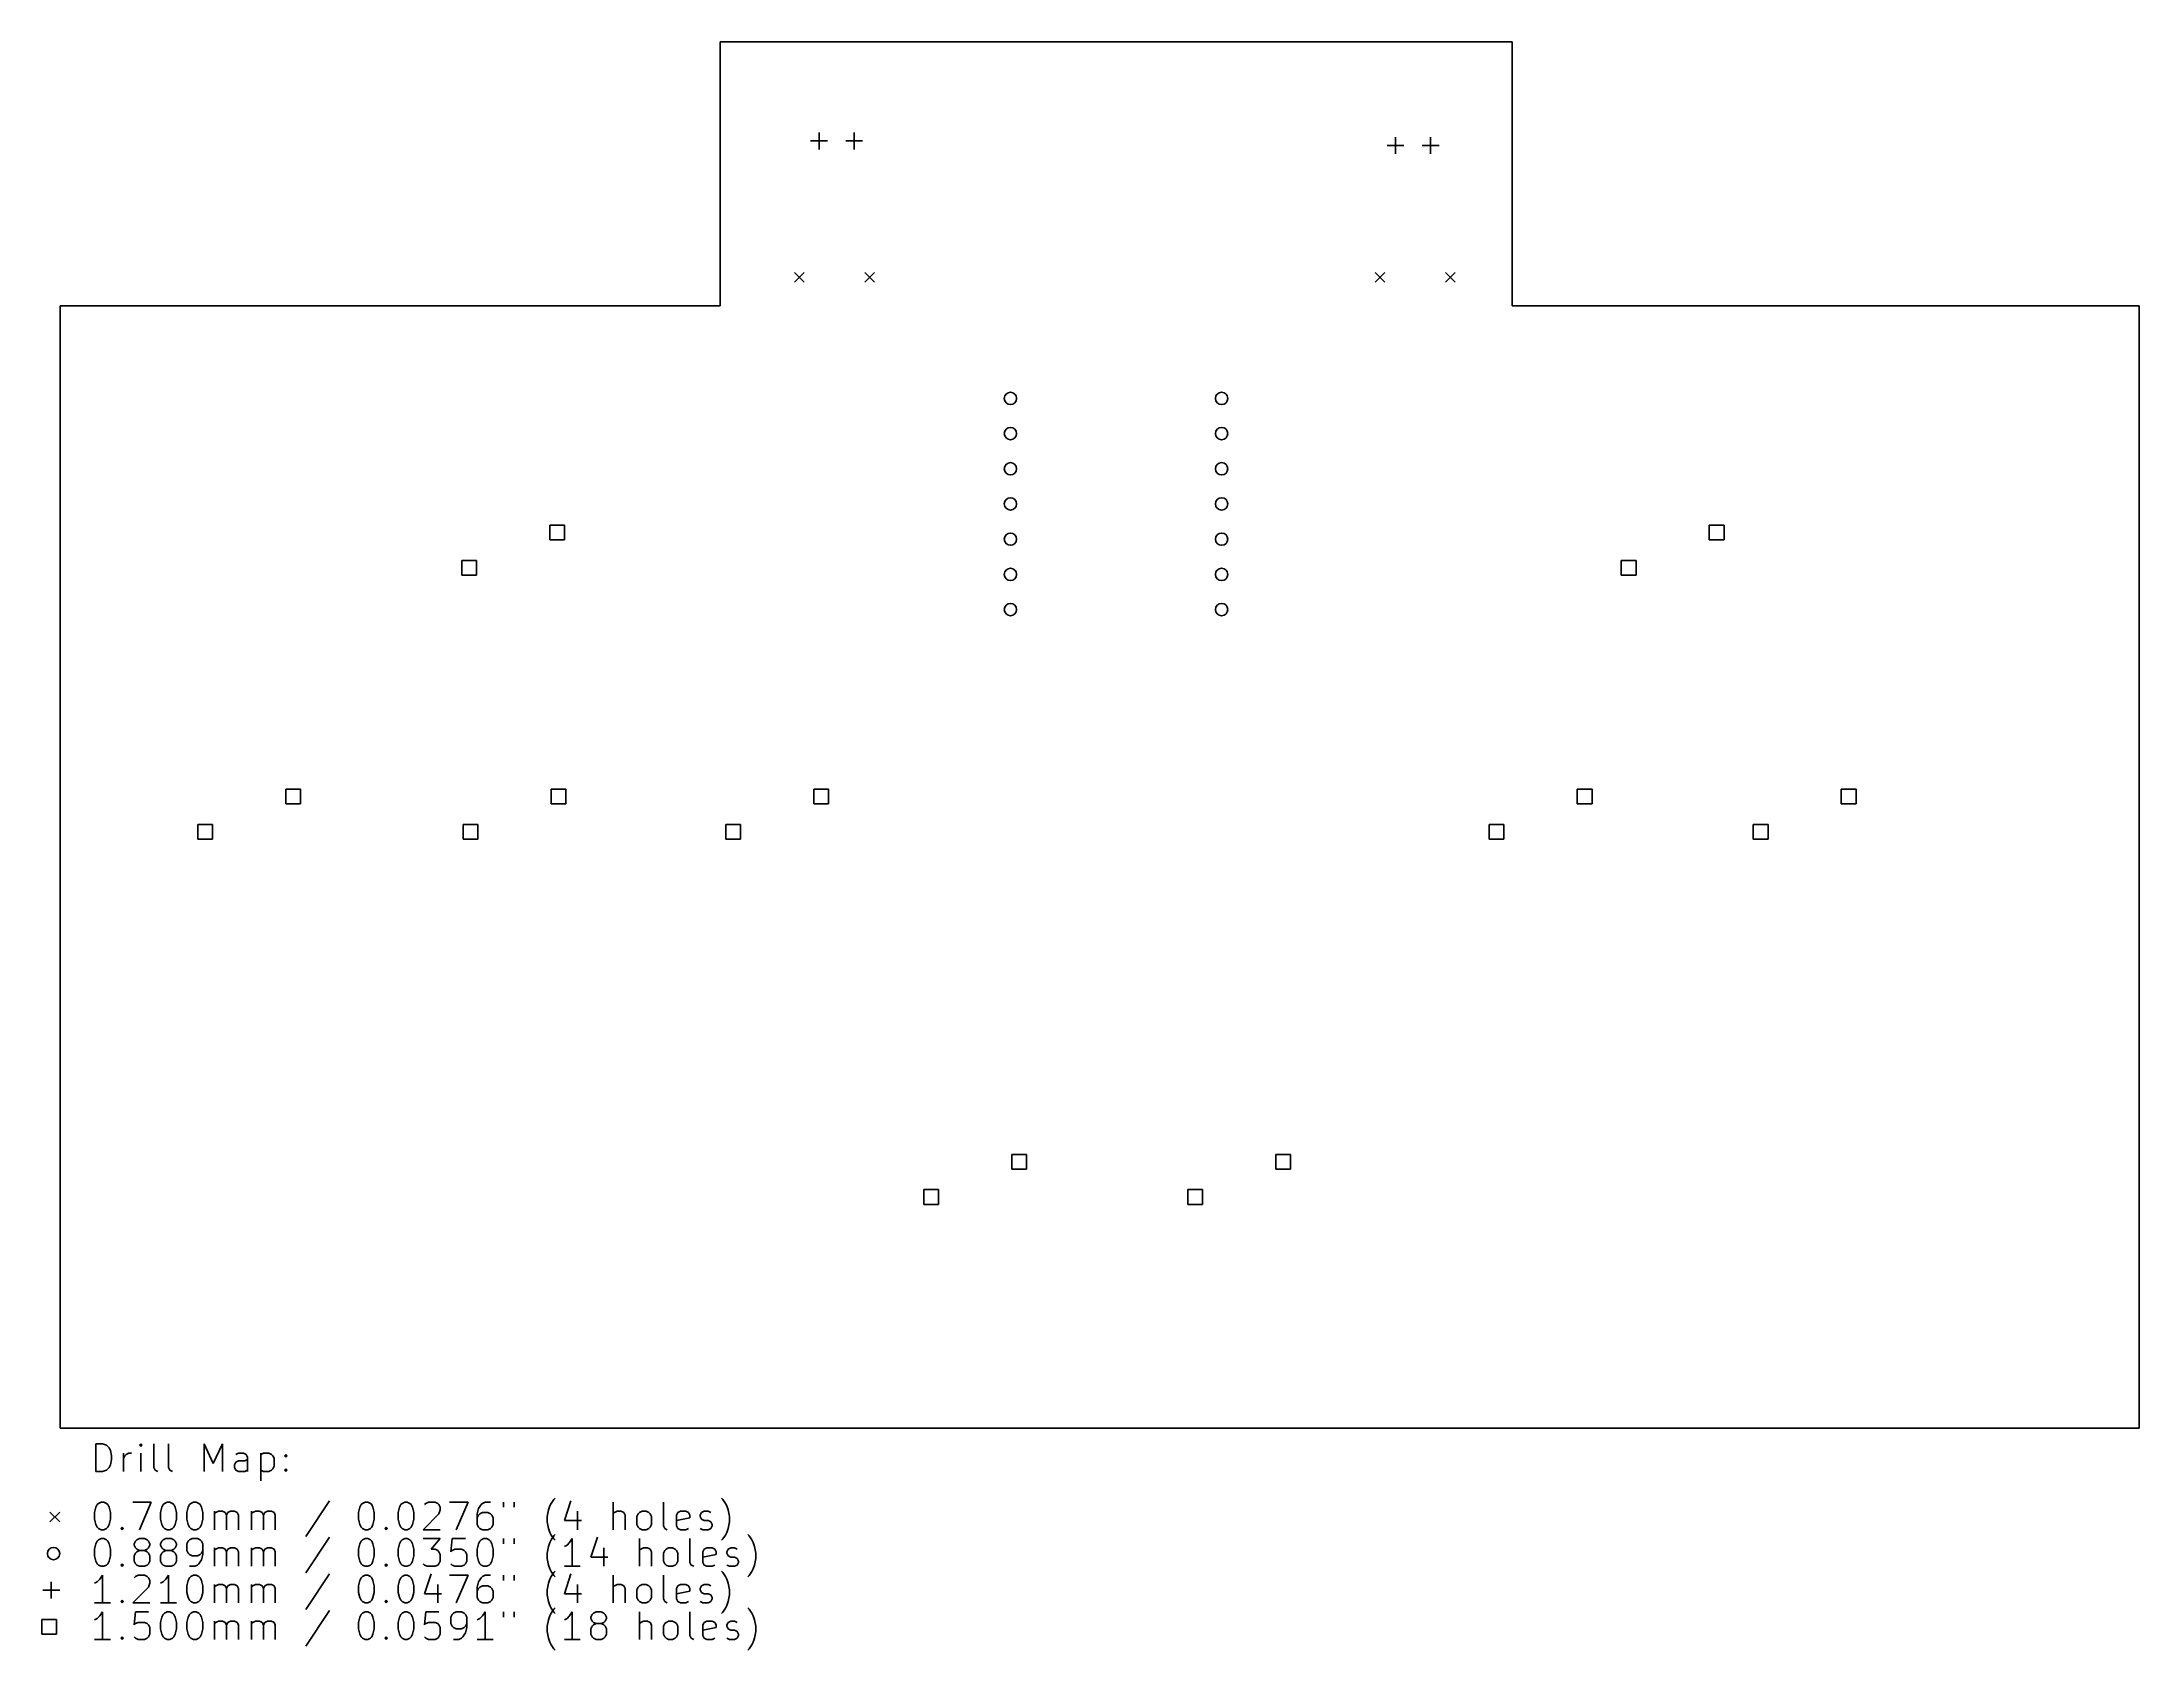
# Model space of a CAD drawing. Header units: millimetres. Extents: x 87 to 238, y -159 to -43.
import ezdxf

# ---------------------------------------------------------------- set-up
doc = ezdxf.new("R2010")
doc.units = ezdxf.units.MM
doc.layers.add('BLACK', color=250, linetype='CONTINUOUS')

msp = doc.modelspace()

# ---------------------------------------------------------------- linework, layer by layer
at = {"layer": 'BLACK', "linetype": 'CONTINUOUS'}
for p, q in [((135.73125, -42.8625), (192.88125, -42.8625)), ((135.73125, -61.9125), (135.73125, -42.8625)), ((192.88125, -42.8625), (192.88125, -61.9125)), ((142.875, -49.40125), (142.875, -50.61125)), ((145.415, -49.40125), (145.415, -50.61125)), ((184.4675, -49.722606), (184.4675, -50.932606)), ((187.0075, -49.722606), (187.0075, -50.932606)), ((142.27, -50.00625), (143.48, -50.00625)), ((144.81, -50.00625), (146.02, -50.00625)), ((183.8625, -50.327606), (185.0725, -50.327606)), ((186.4025, -50.327606), (187.6125, -50.327606)), ((141.09625, -59.502606), (141.79625, -60.202606)), ((141.79625, -59.502606), (141.09625, -60.202606)), ((146.17625, -59.502606), (146.87625, -60.202606)), ((146.87625, -59.502606), (146.17625, -60.202606)), ((183.00625, -59.502606), (183.70625, -60.202606)), ((183.70625, -59.502606), (183.00625, -60.202606)), ((188.08625, -59.502606), (188.78625, -60.202606)), ((188.78625, -59.502606), (188.08625, -60.202606)), ((88.10625, -61.9125), (88.10625, -142.875)), ((88.10625, -61.9125), (135.73125, -61.9125)), ((192.88125, -61.9125), (238.125, -61.9125)), ((238.125, -61.9125), (238.125, -142.875)), ((124.514085, -77.733415), (123.453415, -77.733415)), ((123.453415, -77.733415), (123.453415, -78.794085)), ((124.514085, -78.794085), (124.514085, -77.733415)), ((208.175335, -77.733415), (207.114665, -77.733415)), ((207.114665, -77.733415), (207.114665, -78.794085)), ((208.175335, -78.794085), (208.175335, -77.733415)), ((123.453415, -78.794085), (124.514085, -78.794085)), ((207.114665, -78.794085), (208.175335, -78.794085)), ((118.164085, -80.273415), (117.103415, -80.273415)), ((117.103415, -80.273415), (117.103415, -81.334085)), ((117.103415, -81.334085), (118.164085, -81.334085)), ((118.164085, -81.334085), (118.164085, -80.273415)), ((201.825335, -80.273415), (200.764665, -80.273415)), ((200.764665, -80.273415), (200.764665, -81.334085)), ((200.764665, -81.334085), (201.825335, -81.334085)), ((201.825335, -81.334085), (201.825335, -80.273415)), ((105.464085, -96.783415), (104.403415, -96.783415)), ((104.403415, -96.783415), (104.403415, -97.844085)), ((105.464085, -97.844085), (105.464085, -96.783415)), ((124.612835, -96.783415), (123.552165, -96.783415)), ((123.552165, -96.783415), (123.552165, -97.844085)), ((124.612835, -97.844085), (124.612835, -96.783415)), ((143.564085, -96.783415), (142.503415, -96.783415)), ((142.503415, -96.783415), (142.503415, -97.844085)), ((143.564085, -97.844085), (143.564085, -96.783415)), ((198.650335, -96.783415), (197.589665, -96.783415)), ((197.589665, -96.783415), (197.589665, -97.844085)), ((198.650335, -97.844085), (198.650335, -96.783415)), ((217.700335, -96.783415), (216.639665, -96.783415)), ((216.639665, -96.783415), (216.639665, -97.844085)), ((217.700335, -97.844085), (217.700335, -96.783415)), ((104.403415, -97.844085), (105.464085, -97.844085)), ((123.552165, -97.844085), (124.612835, -97.844085)), ((142.503415, -97.844085), (143.564085, -97.844085)), ((197.589665, -97.844085), (198.650335, -97.844085)), ((216.639665, -97.844085), (217.700335, -97.844085)), ((99.114085, -99.323415), (98.053415, -99.323415)), ((98.053415, -99.323415), (98.053415, -100.384085)), ((99.114085, -100.384085), (99.114085, -99.323415)), ((118.262835, -99.323415), (117.202165, -99.323415)), ((117.202165, -99.323415), (117.202165, -100.384085)), ((118.262835, -100.384085), (118.262835, -99.323415)), ((137.214085, -99.323415), (136.153415, -99.323415)), ((136.153415, -99.323415), (136.153415, -100.384085)), ((137.214085, -100.384085), (137.214085, -99.323415)), ((192.300335, -99.323415), (191.239665, -99.323415)), ((191.239665, -99.323415), (191.239665, -100.384085)), ((192.300335, -100.384085), (192.300335, -99.323415)), ((211.350335, -99.323415), (210.289665, -99.323415)), ((210.289665, -99.323415), (210.289665, -100.384085)), ((211.350335, -100.384085), (211.350335, -99.323415)), ((98.053415, -100.384085), (99.114085, -100.384085)), ((117.202165, -100.384085), (118.262835, -100.384085)), ((136.153415, -100.384085), (137.214085, -100.384085)), ((191.239665, -100.384085), (192.300335, -100.384085)), ((210.289665, -100.384085), (211.350335, -100.384085)), ((157.851585, -123.135915), (156.790915, -123.135915)), ((156.790915, -123.135915), (156.790915, -124.196585)), ((157.851585, -124.196585), (157.851585, -123.135915)), ((176.901585, -123.135915), (175.840915, -123.135915)), ((175.840915, -123.135915), (175.840915, -124.196585)), ((176.901585, -124.196585), (176.901585, -123.135915)), ((156.790915, -124.196585), (157.851585, -124.196585)), ((175.840915, -124.196585), (176.901585, -124.196585)), ((151.501585, -125.675915), (150.440915, -125.675915)), ((150.440915, -125.675915), (150.440915, -126.736585)), ((150.440915, -126.736585), (151.501585, -126.736585)), ((151.501585, -126.736585), (151.501585, -125.675915)), ((170.551585, -125.675915), (169.490915, -125.675915)), ((169.490915, -125.675915), (169.490915, -126.736585)), ((169.490915, -126.736585), (170.551585, -126.736585)), ((170.551585, -126.736585), (170.551585, -125.675915)), ((238.125, -142.875), (88.10625, -142.875)), ((90.689018, -146.014838), (90.689018, -144.014838)), ((90.689018, -144.014838), (91.165208, -144.014838)), ((91.165208, -144.014838), (91.450923, -144.110076)), ((91.450923, -144.110076), (91.641399, -144.300552)), ((91.641399, -144.300552), (91.736637, -144.491028)), ((91.736637, -144.491028), (91.831875, -144.87198)), ((91.831875, -145.157695), (91.736637, -145.538647)), ((91.831875, -144.87198), (91.831875, -145.157695)), ((92.689018, -146.014838), (92.689018, -144.681504)), ((92.689018, -145.062457), (92.784256, -144.87198)), ((92.784256, -144.87198), (92.879494, -144.776742)), ((92.879494, -144.776742), (93.06997, -144.681504)), ((93.06997, -144.681504), (93.260447, -144.681504)), ((93.927113, -144.014838), (93.831875, -144.110076)), ((93.831875, -144.110076), (93.927113, -144.205314)), ((94.022351, -144.110076), (93.927113, -144.014838)), ((93.927113, -144.014838), (93.927113, -144.205314)), ((93.927113, -144.205314), (94.022351, -144.110076)), ((93.927113, -146.014838), (93.927113, -144.681504)), ((94.879494, -145.729123), (94.879494, -144.014838)), ((95.927113, -145.729123), (95.927113, -144.014838)), ((98.498542, -146.014838), (98.498542, -144.014838)), ((98.498542, -144.014838), (99.165209, -145.443409)), ((99.165209, -145.443409), (99.831875, -144.014838)), ((99.831875, -144.014838), (99.831875, -146.014838)), ((100.974732, -144.681504), (100.784256, -144.776742)), ((100.784256, -145.348171), (100.974732, -145.252933)), ((101.355685, -144.681504), (100.974732, -144.681504)), ((100.974732, -145.252933), (101.450923, -145.252933)), ((101.546161, -144.776742), (101.355685, -144.681504)), ((101.450923, -145.252933), (101.641399, -145.157695)), ((101.641399, -144.967219), (101.546161, -144.776742)), ((101.641399, -146.014838), (101.641399, -144.967219)), ((102.59378, -144.681504), (102.59378, -146.681504)), ((102.59378, -144.776742), (102.784256, -144.681504)), ((102.784256, -144.681504), (103.165209, -144.681504)), ((103.165209, -144.681504), (103.355685, -144.776742)), ((103.355685, -144.776742), (103.450923, -144.87198)), ((103.450923, -144.87198), (103.546161, -145.062457)), ((103.546161, -145.062457), (103.546161, -145.633885)), ((104.308066, -144.87198), (104.403304, -144.776742)), ((104.403304, -144.967219), (104.308066, -144.87198)), ((104.403304, -144.776742), (104.498542, -144.87198)), ((104.403304, -144.776742), (104.403304, -144.967219)), ((104.498542, -144.87198), (104.403304, -144.967219)), ((91.165208, -146.014838), (90.689018, -146.014838)), ((91.450923, -145.9196), (91.165208, -146.014838)), ((91.641399, -145.729123), (91.450923, -145.9196)), ((91.736637, -145.538647), (91.641399, -145.729123)), ((94.974732, -145.9196), (94.879494, -145.729123)), ((95.165208, -146.014838), (94.974732, -145.9196)), ((96.022351, -145.9196), (95.927113, -145.729123)), ((96.212827, -146.014838), (96.022351, -145.9196)), ((100.689018, -145.538647), (100.784256, -145.348171)), ((100.689018, -145.729123), (100.689018, -145.538647)), ((100.784256, -145.9196), (100.689018, -145.729123)), ((100.974732, -146.014838), (100.784256, -145.9196)), ((101.450923, -146.014838), (100.974732, -146.014838)), ((101.641399, -145.9196), (101.450923, -146.014838)), ((102.784256, -146.014838), (102.59378, -145.9196)), ((103.165209, -146.014838), (102.784256, -146.014838)), ((103.355685, -145.9196), (103.165209, -146.014838)), ((103.450923, -145.824361), (103.355685, -145.9196)), ((103.546161, -145.633885), (103.450923, -145.824361)), ((104.308066, -145.9196), (104.403304, -145.824361)), ((104.403304, -146.014838), (104.308066, -145.9196)), ((104.403304, -145.824361), (104.498542, -145.9196)), ((104.403304, -145.824361), (104.403304, -146.014838)), ((104.498542, -145.9196), (104.403304, -146.014838)), ((90.879494, -148.310076), (91.06997, -148.214838)), ((91.06997, -148.214838), (91.260447, -148.214838)), ((91.260447, -148.214838), (91.450923, -148.310076)), ((93.355685, -148.214838), (94.689018, -148.214838)), ((94.689018, -148.214838), (93.831875, -150.214838)), ((95.641399, -148.310076), (95.831875, -148.214838)), ((95.831875, -148.214838), (96.022352, -148.214838)), ((96.022352, -148.214838), (96.212828, -148.310076)), ((97.546161, -148.310076), (97.736637, -148.214838)), ((97.736637, -148.214838), (97.927114, -148.214838)), ((97.927114, -148.214838), (98.11759, -148.310076)), ((107.546162, -148.1196), (105.831877, -150.691028)), ((109.927115, -148.310076), (110.117591, -148.214838)), ((110.117591, -148.214838), (110.308068, -148.214838)), ((110.308068, -148.214838), (110.498544, -148.310076)), ((112.784258, -148.310076), (112.974734, -148.214838)), ((112.974734, -148.214838), (113.165211, -148.214838)), ((113.165211, -148.214838), (113.355687, -148.310076)), ((114.498544, -148.310076), (114.68902, -148.214838)), ((114.68902, -148.214838), (115.165211, -148.214838)), ((115.165211, -148.214838), (115.355687, -148.310076)), ((116.21283, -148.214838), (117.546163, -148.214838)), ((117.546163, -148.214838), (116.68902, -150.214838)), ((118.784258, -148.214838), (118.593782, -148.310076)), ((119.165211, -148.214838), (118.784258, -148.214838)), ((120.117592, -148.214838), (120.117592, -148.59579)), ((120.879497, -148.214838), (120.879497, -148.59579)), ((123.546164, -148.310076), (123.73664, -148.024361)), ((123.73664, -148.024361), (123.831879, -147.929123)), ((124.974735, -148.1196), (124.498545, -149.548171)), ((128.022355, -150.214838), (128.022355, -148.214838)), ((131.641403, -149.929123), (131.641403, -148.214838)), ((135.927118, -148.024361), (135.83188, -147.929123)), ((136.117594, -148.310076), (135.927118, -148.024361)), ((87.38125, -148.95), (88.08125, -149.65)), ((88.08125, -148.95), (87.38125, -149.65)), ((90.59378, -148.976742), (90.689018, -148.59579)), ((90.59378, -149.452933), (90.59378, -148.976742)), ((90.689018, -149.833885), (90.59378, -149.452933)), ((90.689018, -148.59579), (90.784256, -148.405314)), ((90.784256, -148.405314), (90.879494, -148.310076)), ((91.450923, -148.310076), (91.546161, -148.405314)), ((91.546161, -148.405314), (91.641399, -148.59579)), ((91.641399, -148.59579), (91.736637, -148.976742)), ((91.736637, -149.452933), (91.641399, -149.833885)), ((91.736637, -148.976742), (91.736637, -149.452933)), ((95.355685, -148.976742), (95.450923, -148.59579)), ((95.355685, -149.452933), (95.355685, -148.976742)), ((95.450923, -149.833885), (95.355685, -149.452933)), ((95.450923, -148.59579), (95.546161, -148.405314)), ((95.546161, -148.405314), (95.641399, -148.310076)), ((96.212828, -148.310076), (96.308066, -148.405314)), ((96.308066, -148.405314), (96.403304, -148.59579)), ((96.403304, -148.59579), (96.498542, -148.976742)), ((96.498542, -149.452933), (96.403304, -149.833885)), ((96.498542, -148.976742), (96.498542, -149.452933)), ((97.260447, -148.976742), (97.355685, -148.59579)), ((97.260447, -149.452933), (97.260447, -148.976742)), ((97.355685, -149.833885), (97.260447, -149.452933)), ((97.355685, -148.59579), (97.450923, -148.405314)), ((97.450923, -148.405314), (97.546161, -148.310076)), ((98.11759, -148.310076), (98.212828, -148.405314)), ((98.212828, -148.405314), (98.308066, -148.59579)), ((98.308066, -148.59579), (98.403304, -148.976742)), ((98.403304, -149.452933), (98.308066, -149.833885)), ((98.403304, -148.976742), (98.403304, -149.452933)), ((99.260447, -150.214838), (99.260447, -148.881504)), ((99.260447, -149.07198), (99.355685, -148.976742)), ((99.355685, -148.976742), (99.546161, -148.881504)), ((99.546161, -148.881504), (99.831876, -148.881504)), ((99.831876, -148.881504), (100.022352, -148.976742)), ((100.022352, -148.976742), (100.11759, -149.167219)), ((100.11759, -149.167219), (100.212828, -148.976742)), ((100.11759, -149.167219), (100.11759, -150.214838)), ((100.212828, -148.976742), (100.403304, -148.881504)), ((100.403304, -148.881504), (100.689018, -148.881504)), ((100.689018, -148.881504), (100.879495, -148.976742)), ((100.879495, -148.976742), (100.974733, -149.167219)), ((100.974733, -149.167219), (100.974733, -150.214838)), ((101.927114, -150.214838), (101.927114, -148.881504)), ((101.927114, -149.07198), (102.022352, -148.976742)), ((102.022352, -148.976742), (102.212828, -148.881504)), ((102.212828, -148.881504), (102.498543, -148.881504)), ((102.498543, -148.881504), (102.689019, -148.976742)), ((102.689019, -148.976742), (102.784257, -149.167219)), ((102.784257, -149.167219), (102.879495, -148.976742)), ((102.784257, -149.167219), (102.784257, -150.214838)), ((102.879495, -148.976742), (103.069971, -148.881504)), ((103.069971, -148.881504), (103.355685, -148.881504)), ((103.355685, -148.881504), (103.546162, -148.976742)), ((103.546162, -148.976742), (103.6414, -149.167219)), ((103.6414, -149.167219), (103.6414, -150.214838)), ((109.641401, -148.976742), (109.736639, -148.59579)), ((109.641401, -149.452933), (109.641401, -148.976742)), ((109.736639, -149.833885), (109.641401, -149.452933)), ((109.736639, -148.59579), (109.831877, -148.405314)), ((109.831877, -148.405314), (109.927115, -148.310076)), ((110.498544, -148.310076), (110.593782, -148.405314)), ((110.593782, -148.405314), (110.68902, -148.59579)), ((110.68902, -148.59579), (110.784258, -148.976742)), ((110.784258, -149.452933), (110.68902, -149.833885)), ((110.784258, -148.976742), (110.784258, -149.452933)), ((112.498544, -148.976742), (112.593782, -148.59579)), ((112.498544, -149.452933), (112.498544, -148.976742)), ((112.593782, -149.833885), (112.498544, -149.452933)), ((112.593782, -148.59579), (112.68902, -148.405314)), ((112.68902, -148.405314), (112.784258, -148.310076)), ((113.355687, -148.310076), (113.450925, -148.405314)), ((113.450925, -148.405314), (113.546163, -148.59579)), ((113.546163, -148.59579), (113.641401, -148.976742)), ((113.641401, -149.452933), (113.546163, -149.833885)), ((113.641401, -148.976742), (113.641401, -149.452933)), ((115.450925, -149.07198), (114.308068, -150.214838)), ((114.403306, -148.405314), (114.498544, -148.310076)), ((115.355687, -148.310076), (115.450925, -148.405314)), ((115.450925, -148.405314), (115.546163, -148.59579)), ((115.546163, -148.786266), (115.450925, -149.07198)), ((115.546163, -148.59579), (115.546163, -148.786266)), ((118.308068, -148.691028), (118.21283, -149.07198)), ((118.21283, -149.07198), (118.21283, -149.833885)), ((118.308068, -149.167219), (118.21283, -149.357695)), ((118.498544, -148.405314), (118.308068, -148.691028)), ((118.403306, -149.07198), (118.308068, -149.167219)), ((118.593782, -148.976742), (118.403306, -149.07198)), ((118.593782, -148.310076), (118.498544, -148.405314)), ((118.974735, -148.976742), (118.593782, -148.976742)), ((119.165211, -149.07198), (118.974735, -148.976742)), ((119.260449, -149.167219), (119.165211, -149.07198)), ((119.355687, -149.357695), (119.260449, -149.167219)), ((119.355687, -149.833885), (119.355687, -149.357695)), ((123.26045, -149.262457), (123.355688, -148.786266)), ((123.26045, -149.643409), (123.26045, -149.262457)), ((123.355688, -150.1196), (123.26045, -149.643409)), ((123.355688, -148.786266), (123.450926, -148.500552)), ((123.450926, -148.500552), (123.546164, -148.310076)), ((124.498545, -149.548171), (125.73664, -149.548171)), ((125.450926, -148.881504), (125.450926, -150.214838)), ((128.117593, -148.976742), (128.022355, -149.07198)), ((128.308069, -148.881504), (128.117593, -148.976742)), ((128.593784, -148.881504), (128.308069, -148.881504)), ((128.78426, -148.976742), (128.593784, -148.881504)), ((128.879498, -149.167219), (128.78426, -148.976742)), ((128.879498, -150.214838), (128.879498, -149.167219)), ((129.736641, -149.262457), (129.831879, -149.07198)), ((129.736641, -149.833885), (129.736641, -149.262457)), ((129.831879, -149.07198), (129.927117, -148.976742)), ((129.927117, -148.976742), (130.117593, -148.881504)), ((130.117593, -148.881504), (130.403308, -148.881504)), ((130.403308, -148.881504), (130.593784, -148.976742)), ((130.593784, -148.976742), (130.689022, -149.07198)), ((130.689022, -149.07198), (130.78426, -149.262457)), ((130.78426, -149.262457), (130.78426, -149.833885)), ((132.593784, -149.167219), (132.689022, -148.976742)), ((132.593784, -149.929123), (132.593784, -149.167219)), ((133.546165, -149.357695), (132.593784, -149.548171)), ((132.689022, -148.976742), (132.879498, -148.881504)), ((132.879498, -148.881504), (133.260451, -148.881504)), ((133.260451, -148.881504), (133.450927, -148.976742)), ((133.450927, -148.976742), (133.546165, -149.167219)), ((133.546165, -149.167219), (133.546165, -149.357695)), ((134.30807, -149.167219), (134.403308, -148.976742)), ((134.30807, -149.262457), (134.30807, -149.167219)), ((134.403308, -149.452933), (134.30807, -149.262457)), ((134.403308, -148.976742), (134.593784, -148.881504)), ((134.593784, -149.548171), (134.403308, -149.452933)), ((134.593784, -148.881504), (134.879498, -148.881504)), ((134.879498, -149.548171), (134.593784, -149.548171)), ((134.879498, -148.881504), (135.069975, -148.976742)), ((135.069975, -149.643409), (134.879498, -149.548171)), ((135.165213, -149.833885), (135.069975, -149.643409)), ((136.212832, -148.500552), (136.117594, -148.310076)), ((136.30807, -148.786266), (136.212832, -148.500552)), ((136.403308, -149.262457), (136.30807, -148.786266)), ((136.30807, -150.1196), (136.403308, -149.643409)), ((136.403308, -149.643409), (136.403308, -149.262457)), ((90.59378, -151.616742), (90.689018, -151.23579)), ((90.784256, -150.024361), (90.689018, -149.833885)), ((90.689018, -151.23579), (90.784256, -151.045314)), ((90.879494, -150.1196), (90.784256, -150.024361)), ((90.784256, -151.045314), (90.879494, -150.950076)), ((91.06997, -150.214838), (90.879494, -150.1196)), ((90.879494, -150.950076), (91.06997, -150.854838)), ((91.260447, -150.214838), (91.06997, -150.214838)), ((91.06997, -150.854838), (91.260447, -150.854838)), ((91.450923, -150.1196), (91.260447, -150.214838)), ((91.260447, -150.854838), (91.450923, -150.950076)), ((91.546161, -150.024361), (91.450923, -150.1196)), ((91.450923, -150.950076), (91.546161, -151.045314)), ((91.641399, -149.833885), (91.546161, -150.024361)), ((91.546161, -151.045314), (91.641399, -151.23579)), ((91.641399, -151.23579), (91.736637, -151.616742)), ((92.498542, -150.1196), (92.59378, -150.024361)), ((92.59378, -150.214838), (92.498542, -150.1196)), ((92.59378, -150.024361), (92.689018, -150.1196)), ((92.59378, -150.024361), (92.59378, -150.214838)), ((92.689018, -150.1196), (92.59378, -150.214838)), ((93.450923, -151.23579), (93.546161, -151.045314)), ((93.450923, -151.331028), (93.450923, -151.23579)), ((93.546161, -151.045314), (93.641399, -150.950076)), ((93.641399, -150.950076), (93.831875, -150.854838)), ((93.831875, -150.854838), (94.212828, -150.854838)), ((94.212828, -150.854838), (94.403304, -150.950076)), ((94.403304, -150.950076), (94.498542, -151.045314)), ((94.498542, -151.045314), (94.59378, -151.23579)), ((94.59378, -151.23579), (94.59378, -151.331028)), ((95.355685, -151.23579), (95.450923, -151.045314)), ((95.355685, -151.331028), (95.355685, -151.23579)), ((95.546161, -150.024361), (95.450923, -149.833885)), ((95.450923, -151.045314), (95.546161, -150.950076)), ((95.641399, -150.1196), (95.546161, -150.024361)), ((95.546161, -150.950076), (95.736637, -150.854838)), ((95.831875, -150.214838), (95.641399, -150.1196)), ((95.736637, -150.854838), (96.11759, -150.854838)), ((96.022352, -150.214838), (95.831875, -150.214838)), ((96.212828, -150.1196), (96.022352, -150.214838)), ((96.11759, -150.854838), (96.308066, -150.950076)), ((96.308066, -150.024361), (96.212828, -150.1196)), ((96.403304, -149.833885), (96.308066, -150.024361)), ((96.308066, -150.950076), (96.403304, -151.045314)), ((96.403304, -151.045314), (96.498542, -151.23579)), ((96.498542, -151.23579), (96.498542, -151.331028)), ((97.355685, -151.045314), (97.260447, -151.23579)), ((97.260447, -151.23579), (97.260447, -151.71198)), ((97.450923, -150.024361), (97.355685, -149.833885)), ((97.450923, -150.950076), (97.355685, -151.045314)), ((97.546161, -150.1196), (97.450923, -150.024361)), ((97.641399, -150.854838), (97.450923, -150.950076)), ((97.736637, -150.214838), (97.546161, -150.1196)), ((98.022352, -150.854838), (97.641399, -150.854838)), ((97.927114, -150.214838), (97.736637, -150.214838)), ((98.11759, -150.1196), (97.927114, -150.214838)), ((98.212828, -150.950076), (98.022352, -150.854838)), ((98.212828, -150.024361), (98.11759, -150.1196)), ((98.308066, -149.833885), (98.212828, -150.024361)), ((98.308066, -151.045314), (98.212828, -150.950076)), ((98.403304, -151.23579), (98.308066, -151.045314)), ((98.403304, -151.997695), (98.403304, -151.23579)), ((107.546162, -150.7596), (105.831877, -153.331028)), ((109.641401, -151.616742), (109.736639, -151.23579)), ((109.831877, -150.024361), (109.736639, -149.833885)), ((109.736639, -151.23579), (109.831877, -151.045314)), ((109.927115, -150.1196), (109.831877, -150.024361)), ((109.831877, -151.045314), (109.927115, -150.950076)), ((110.117591, -150.214838), (109.927115, -150.1196)), ((109.927115, -150.950076), (110.117591, -150.854838)), ((110.308068, -150.214838), (110.117591, -150.214838)), ((110.117591, -150.854838), (110.308068, -150.854838)), ((110.498544, -150.1196), (110.308068, -150.214838)), ((110.308068, -150.854838), (110.498544, -150.950076)), ((110.593782, -150.024361), (110.498544, -150.1196)), ((110.498544, -150.950076), (110.593782, -151.045314)), ((110.68902, -149.833885), (110.593782, -150.024361)), ((110.593782, -151.045314), (110.68902, -151.23579)), ((110.68902, -151.23579), (110.784258, -151.616742)), ((111.546163, -150.1196), (111.641401, -150.024361)), ((111.641401, -150.214838), (111.546163, -150.1196)), ((111.641401, -150.024361), (111.736639, -150.1196)), ((111.641401, -150.024361), (111.641401, -150.214838)), ((111.736639, -150.1196), (111.641401, -150.214838)), ((112.498544, -151.616742), (112.593782, -151.23579)), ((112.68902, -150.024361), (112.593782, -149.833885)), ((112.593782, -151.23579), (112.68902, -151.045314)), ((112.784258, -150.1196), (112.68902, -150.024361)), ((112.68902, -151.045314), (112.784258, -150.950076)), ((112.974734, -150.214838), (112.784258, -150.1196)), ((112.784258, -150.950076), (112.974734, -150.854838)), ((113.165211, -150.214838), (112.974734, -150.214838)), ((112.974734, -150.854838), (113.165211, -150.854838)), ((113.355687, -150.1196), (113.165211, -150.214838)), ((113.165211, -150.854838), (113.355687, -150.950076)), ((113.450925, -150.024361), (113.355687, -150.1196)), ((113.355687, -150.950076), (113.450925, -151.045314)), ((113.546163, -149.833885), (113.450925, -150.024361)), ((113.450925, -151.045314), (113.546163, -151.23579)), ((113.546163, -151.23579), (113.641401, -151.616742)), ((114.308068, -150.214838), (115.546163, -150.214838)), ((114.308068, -150.854838), (115.546163, -150.854838)), ((115.546163, -150.854838), (114.879496, -151.616742)), ((116.403306, -150.854838), (116.308068, -151.807219)), ((117.355687, -150.854838), (116.403306, -150.854838)), ((118.21283, -149.833885), (118.308068, -150.024361)), ((118.21283, -151.616742), (118.308068, -151.23579)), ((118.308068, -150.024361), (118.403306, -150.1196)), ((118.308068, -151.23579), (118.403306, -151.045314)), ((118.403306, -150.1196), (118.593782, -150.214838)), ((118.403306, -151.045314), (118.498544, -150.950076)), ((118.498544, -150.950076), (118.68902, -150.854838)), ((118.593782, -150.214838), (118.974735, -150.214838)), ((118.68902, -150.854838), (118.879497, -150.854838)), ((118.879497, -150.854838), (119.069973, -150.950076)), ((118.974735, -150.214838), (119.165211, -150.1196)), ((119.069973, -150.950076), (119.165211, -151.045314)), ((119.165211, -150.1196), (119.260449, -150.024361)), ((119.165211, -151.045314), (119.260449, -151.23579)), ((119.260449, -150.024361), (119.355687, -149.833885)), ((119.260449, -151.23579), (119.355687, -151.616742)), ((120.117592, -150.854838), (120.117592, -151.23579)), ((120.879497, -150.854838), (120.879497, -151.23579)), ((123.450926, -150.405314), (123.355688, -150.1196)), ((123.355688, -151.426266), (123.450926, -151.140552)), ((123.546164, -150.59579), (123.450926, -150.405314)), ((123.450926, -151.140552), (123.546164, -150.950076)), ((123.73664, -150.881504), (123.546164, -150.59579)), ((123.546164, -150.950076), (123.73664, -150.664361)), ((123.73664, -150.664361), (123.831879, -150.569123)), ((123.831879, -150.976742), (123.73664, -150.881504)), ((124.879497, -151.140552), (124.689021, -151.331028)), ((125.069973, -150.854838), (124.879497, -151.140552)), ((125.069973, -152.854838), (125.069973, -150.854838)), ((126.879497, -150.7596), (126.403307, -152.188171)), ((129.831879, -150.024361), (129.736641, -149.833885)), ((129.927117, -150.1196), (129.831879, -150.024361)), ((130.117593, -150.214838), (129.927117, -150.1196)), ((129.927117, -152.854838), (129.927117, -150.854838)), ((130.403308, -150.214838), (130.117593, -150.214838)), ((130.593784, -150.1196), (130.403308, -150.214838)), ((130.689022, -150.024361), (130.593784, -150.1196)), ((130.78426, -149.833885), (130.689022, -150.024361)), ((131.736641, -150.1196), (131.641403, -149.929123)), ((131.927117, -150.214838), (131.736641, -150.1196)), ((132.689022, -150.1196), (132.593784, -149.929123)), ((132.879498, -150.214838), (132.689022, -150.1196)), ((133.260451, -150.214838), (132.879498, -150.214838)), ((133.450927, -150.1196), (133.260451, -150.214838)), ((133.546165, -152.569123), (133.546165, -150.854838)), ((134.30807, -150.1196), (134.498546, -150.214838)), ((134.498546, -150.214838), (134.879498, -150.214838)), ((134.879498, -150.214838), (135.069975, -150.1196)), ((135.069975, -150.1196), (135.165213, -149.929123)), ((135.165213, -149.929123), (135.165213, -149.833885)), ((135.83188, -150.976742), (135.927118, -150.881504)), ((135.927118, -150.881504), (136.117594, -150.59579)), ((136.117594, -150.59579), (136.212832, -150.405314)), ((136.212832, -150.405314), (136.30807, -150.1196)), ((137.83188, -150.664361), (137.736642, -150.569123)), ((138.022356, -150.950076), (137.83188, -150.664361)), ((138.117594, -151.140552), (138.022356, -150.950076)), ((138.212832, -151.426266), (138.117594, -151.140552)), ((90.59378, -152.092933), (90.59378, -151.616742)), ((90.689018, -152.473885), (90.59378, -152.092933)), ((90.784256, -152.664361), (90.689018, -152.473885)), ((90.879494, -152.7596), (90.784256, -152.664361)), ((91.06997, -152.854838), (90.879494, -152.7596)), ((91.450923, -152.7596), (91.260447, -152.854838)), ((91.546161, -152.664361), (91.450923, -152.7596)), ((91.641399, -152.473885), (91.546161, -152.664361)), ((91.736637, -152.092933), (91.641399, -152.473885)), ((91.736637, -151.616742), (91.736637, -152.092933)), ((92.498542, -152.7596), (92.59378, -152.664361)), ((92.59378, -152.854838), (92.498542, -152.7596)), ((92.59378, -152.664361), (92.689018, -152.7596)), ((92.59378, -152.664361), (92.59378, -152.854838)), ((92.689018, -152.7596), (92.59378, -152.854838)), ((93.546161, -151.521504), (93.450923, -151.331028)), ((93.546161, -151.902457), (93.450923, -152.092933)), ((93.450923, -152.092933), (93.450923, -152.473885)), ((93.450923, -152.473885), (93.546161, -152.664361)), ((93.641399, -151.616742), (93.546161, -151.521504)), ((93.641399, -151.807219), (93.546161, -151.902457)), ((93.546161, -152.664361), (93.641399, -152.7596)), ((93.831875, -151.71198), (93.641399, -151.616742)), ((93.831875, -151.71198), (93.641399, -151.807219)), ((93.641399, -152.7596), (93.831875, -152.854838)), ((94.212828, -151.71198), (93.831875, -151.71198)), ((94.403304, -151.616742), (94.212828, -151.71198)), ((94.403304, -151.807219), (94.212828, -151.71198)), ((94.212828, -152.854838), (94.403304, -152.7596)), ((94.498542, -151.521504), (94.403304, -151.616742)), ((94.498542, -151.902457), (94.403304, -151.807219)), ((94.403304, -152.7596), (94.498542, -152.664361)), ((94.59378, -151.331028), (94.498542, -151.521504)), ((94.59378, -152.092933), (94.498542, -151.902457)), ((94.498542, -152.664361), (94.59378, -152.473885)), ((94.59378, -152.473885), (94.59378, -152.092933)), ((95.450923, -151.521504), (95.355685, -151.331028)), ((95.450923, -151.902457), (95.355685, -152.092933)), ((95.355685, -152.092933), (95.355685, -152.473885)), ((95.355685, -152.473885), (95.450923, -152.664361)), ((95.546161, -151.616742), (95.450923, -151.521504)), ((95.546161, -151.807219), (95.450923, -151.902457)), ((95.450923, -152.664361), (95.546161, -152.7596)), ((95.736637, -151.71198), (95.546161, -151.616742)), ((95.736637, -151.71198), (95.546161, -151.807219)), ((95.546161, -152.7596), (95.736637, -152.854838)), ((96.11759, -151.71198), (95.736637, -151.71198)), ((96.308066, -151.616742), (96.11759, -151.71198)), ((96.308066, -151.807219), (96.11759, -151.71198)), ((96.11759, -152.854838), (96.308066, -152.7596)), ((96.403304, -151.521504), (96.308066, -151.616742)), ((96.403304, -151.902457), (96.308066, -151.807219)), ((96.308066, -152.7596), (96.403304, -152.664361)), ((96.498542, -151.331028), (96.403304, -151.521504)), ((96.498542, -152.092933), (96.403304, -151.902457)), ((96.403304, -152.664361), (96.498542, -152.473885)), ((96.498542, -152.473885), (96.498542, -152.092933)), ((97.260447, -151.71198), (97.355685, -151.902457)), ((97.355685, -151.902457), (97.450923, -151.997695)), ((97.450923, -151.997695), (97.641399, -152.092933)), ((97.641399, -152.092933), (98.022352, -152.092933)), ((97.831875, -152.854838), (98.022352, -152.7596)), ((98.022352, -152.092933), (98.212828, -151.997695)), ((98.022352, -152.7596), (98.11759, -152.664361)), ((98.11759, -152.664361), (98.308066, -152.378647)), ((98.212828, -151.997695), (98.308066, -151.902457)), ((98.308066, -151.902457), (98.403304, -151.71198)), ((98.308066, -152.378647), (98.403304, -151.997695)), ((99.260447, -152.854838), (99.260447, -151.521504)), ((99.260447, -151.71198), (99.355685, -151.616742)), ((99.355685, -151.616742), (99.546161, -151.521504)), ((99.546161, -151.521504), (99.831876, -151.521504)), ((99.831876, -151.521504), (100.022352, -151.616742)), ((100.022352, -151.616742), (100.11759, -151.807219)), ((100.11759, -151.807219), (100.212828, -151.616742)), ((100.11759, -151.807219), (100.11759, -152.854838)), ((100.212828, -151.616742), (100.403304, -151.521504)), ((100.403304, -151.521504), (100.689018, -151.521504)), ((100.689018, -151.521504), (100.879495, -151.616742)), ((100.879495, -151.616742), (100.974733, -151.807219)), ((100.974733, -151.807219), (100.974733, -152.854838)), ((101.927114, -152.854838), (101.927114, -151.521504)), ((101.927114, -151.71198), (102.022352, -151.616742)), ((102.022352, -151.616742), (102.212828, -151.521504)), ((102.212828, -151.521504), (102.498543, -151.521504)), ((102.498543, -151.521504), (102.689019, -151.616742)), ((102.689019, -151.616742), (102.784257, -151.807219)), ((102.784257, -151.807219), (102.879495, -151.616742)), ((102.784257, -151.807219), (102.784257, -152.854838)), ((102.879495, -151.616742), (103.069971, -151.521504)), ((103.069971, -151.521504), (103.355685, -151.521504)), ((103.355685, -151.521504), (103.546162, -151.616742)), ((103.546162, -151.616742), (103.6414, -151.807219)), ((103.6414, -151.807219), (103.6414, -152.854838)), ((109.641401, -152.092933), (109.641401, -151.616742)), ((109.736639, -152.473885), (109.641401, -152.092933)), ((109.831877, -152.664361), (109.736639, -152.473885)), ((109.927115, -152.7596), (109.831877, -152.664361)), ((110.117591, -152.854838), (109.927115, -152.7596)), ((110.498544, -152.7596), (110.308068, -152.854838)), ((110.593782, -152.664361), (110.498544, -152.7596)), ((110.68902, -152.473885), (110.593782, -152.664361)), ((110.784258, -152.092933), (110.68902, -152.473885)), ((110.784258, -151.616742), (110.784258, -152.092933)), ((111.546163, -152.7596), (111.641401, -152.664361)), ((111.641401, -152.854838), (111.546163, -152.7596)), ((111.641401, -152.664361), (111.736639, -152.7596)), ((111.641401, -152.664361), (111.641401, -152.854838)), ((111.736639, -152.7596), (111.641401, -152.854838)), ((112.498544, -152.092933), (112.498544, -151.616742)), ((112.593782, -152.473885), (112.498544, -152.092933)), ((112.68902, -152.664361), (112.593782, -152.473885)), ((112.784258, -152.7596), (112.68902, -152.664361)), ((112.974734, -152.854838), (112.784258, -152.7596)), ((113.355687, -152.7596), (113.165211, -152.854838)), ((113.450925, -152.664361), (113.355687, -152.7596)), ((113.546163, -152.473885), (113.450925, -152.664361)), ((113.641401, -152.092933), (113.546163, -152.473885)), ((113.641401, -151.616742), (113.641401, -152.092933)), ((114.403306, -152.7596), (114.308068, -152.664361)), ((114.593782, -152.854838), (114.403306, -152.7596)), ((114.879496, -151.616742), (115.165211, -151.616742)), ((115.165211, -151.616742), (115.355687, -151.71198)), ((115.355687, -152.7596), (115.165211, -152.854838)), ((115.355687, -151.71198), (115.450925, -151.807219)), ((115.450925, -152.664361), (115.355687, -152.7596)), ((115.450925, -151.807219), (115.546163, -151.997695)), ((115.546163, -152.473885), (115.450925, -152.664361)), ((115.546163, -151.997695), (115.546163, -152.473885)), ((116.308068, -151.807219), (116.403306, -151.71198)), ((116.403306, -152.7596), (116.308068, -152.664361)), ((116.403306, -151.71198), (116.593782, -151.616742)), ((116.593782, -152.854838), (116.403306, -152.7596)), ((116.593782, -151.616742), (117.069973, -151.616742)), ((117.069973, -151.616742), (117.260449, -151.71198)), ((117.260449, -152.7596), (117.069973, -152.854838)), ((117.260449, -151.71198), (117.355687, -151.807219)), ((117.355687, -152.664361), (117.260449, -152.7596)), ((117.355687, -151.807219), (117.450925, -151.997695)), ((117.450925, -152.473885), (117.355687, -152.664361)), ((117.450925, -151.997695), (117.450925, -152.473885)), ((118.21283, -152.092933), (118.21283, -151.616742)), ((118.308068, -152.473885), (118.21283, -152.092933)), ((118.403306, -152.664361), (118.308068, -152.473885)), ((118.498544, -152.7596), (118.403306, -152.664361)), ((118.68902, -152.854838), (118.498544, -152.7596)), ((119.069973, -152.7596), (118.879497, -152.854838)), ((119.165211, -152.664361), (119.069973, -152.7596)), ((119.260449, -152.473885), (119.165211, -152.664361)), ((119.355687, -152.092933), (119.260449, -152.473885)), ((119.355687, -151.616742), (119.355687, -152.092933)), ((123.26045, -151.902457), (123.355688, -151.426266)), ((123.26045, -152.283409), (123.26045, -151.902457)), ((123.355688, -152.7596), (123.26045, -152.283409)), ((123.450926, -153.045314), (123.355688, -152.7596)), ((124.689021, -151.331028), (124.498545, -151.426266)), ((126.403307, -152.188171), (127.641402, -152.188171)), ((127.355688, -151.521504), (127.355688, -152.854838)), ((130.022355, -151.616742), (129.927117, -151.71198)), ((130.212831, -151.521504), (130.022355, -151.616742)), ((130.498546, -151.521504), (130.212831, -151.521504)), ((130.689022, -151.616742), (130.498546, -151.521504)), ((130.78426, -151.807219), (130.689022, -151.616742)), ((130.78426, -152.854838), (130.78426, -151.807219)), ((131.641403, -151.902457), (131.736641, -151.71198)), ((131.641403, -152.473885), (131.641403, -151.902457)), ((131.736641, -152.664361), (131.641403, -152.473885)), ((131.736641, -151.71198), (131.831879, -151.616742)), ((131.831879, -152.7596), (131.736641, -152.664361)), ((131.831879, -151.616742), (132.022355, -151.521504)), ((132.022355, -152.854838), (131.831879, -152.7596)), ((132.022355, -151.521504), (132.30807, -151.521504)), ((132.30807, -151.521504), (132.498546, -151.616742)), ((132.498546, -152.7596), (132.30807, -152.854838)), ((132.498546, -151.616742), (132.593784, -151.71198)), ((132.593784, -152.664361), (132.498546, -152.7596)), ((132.593784, -151.71198), (132.689022, -151.902457)), ((132.689022, -152.473885), (132.593784, -152.664361)), ((132.689022, -151.902457), (132.689022, -152.473885)), ((133.641403, -152.7596), (133.546165, -152.569123)), ((133.831879, -152.854838), (133.641403, -152.7596)), ((134.498546, -151.807219), (134.593784, -151.616742)), ((134.498546, -152.569123), (134.498546, -151.807219)), ((135.450927, -151.997695), (134.498546, -152.188171)), ((134.593784, -152.7596), (134.498546, -152.569123)), ((134.593784, -151.616742), (134.78426, -151.521504)), ((134.78426, -152.854838), (134.593784, -152.7596)), ((134.78426, -151.521504), (135.165213, -151.521504)), ((135.165213, -151.521504), (135.355689, -151.616742)), ((135.355689, -152.7596), (135.165213, -152.854838)), ((135.355689, -151.616742), (135.450927, -151.807219)), ((135.450927, -151.807219), (135.450927, -151.997695)), ((136.212832, -151.807219), (136.30807, -151.616742)), ((136.212832, -151.902457), (136.212832, -151.807219)), ((136.30807, -152.092933), (136.212832, -151.902457)), ((136.212832, -152.7596), (136.403308, -152.854838)), ((136.30807, -151.616742), (136.498546, -151.521504)), ((136.498546, -152.188171), (136.30807, -152.092933)), ((136.498546, -151.521504), (136.78426, -151.521504)), ((136.78426, -152.188171), (136.498546, -152.188171)), ((136.78426, -151.521504), (136.974737, -151.616742)), ((136.974737, -152.283409), (136.78426, -152.188171)), ((136.78426, -152.854838), (136.974737, -152.7596)), ((137.069975, -152.473885), (136.974737, -152.283409)), ((136.974737, -152.7596), (137.069975, -152.569123)), ((137.069975, -152.569123), (137.069975, -152.473885)), ((138.117594, -153.045314), (138.212832, -152.7596)), ((138.30807, -151.902457), (138.212832, -151.426266)), ((138.212832, -152.7596), (138.30807, -152.283409)), ((138.30807, -152.283409), (138.30807, -151.902457)), ((87.47625, -153.975), (87.47625, -155.185)), ((90.784256, -153.971028), (90.59378, -154.066266)), ((90.974732, -153.780552), (90.784256, -153.971028)), ((91.165208, -153.494838), (90.974732, -153.780552)), ((91.260447, -152.854838), (91.06997, -152.854838)), ((91.165208, -155.494838), (91.165208, -153.494838)), ((93.450923, -153.685314), (93.546161, -153.590076)), ((93.546161, -153.590076), (93.736637, -153.494838)), ((93.736637, -153.494838), (94.212828, -153.494838)), ((93.831875, -152.854838), (94.212828, -152.854838)), ((94.212828, -153.494838), (94.403304, -153.590076)), ((94.403304, -153.590076), (94.498542, -153.685314)), ((94.498542, -153.685314), (94.59378, -153.87579)), ((94.59378, -154.066266), (94.498542, -154.35198)), ((94.59378, -153.87579), (94.59378, -154.066266)), ((95.546161, -153.971028), (95.355685, -154.066266)), ((95.736637, -153.780552), (95.546161, -153.971028)), ((95.736637, -152.854838), (96.11759, -152.854838)), ((95.927113, -153.494838), (95.736637, -153.780552)), ((95.927113, -155.494838), (95.927113, -153.494838)), ((97.260447, -154.256742), (97.355685, -153.87579)), ((97.260447, -154.732933), (97.260447, -154.256742)), ((97.355685, -153.87579), (97.450923, -153.685314)), ((97.450923, -152.854838), (97.831875, -152.854838)), ((97.450923, -153.685314), (97.546161, -153.590076)), ((97.546161, -153.590076), (97.736637, -153.494838)), ((97.736637, -153.494838), (97.927114, -153.494838)), ((97.927114, -153.494838), (98.11759, -153.590076)), ((98.11759, -153.590076), (98.212828, -153.685314)), ((98.212828, -153.685314), (98.308066, -153.87579)), ((98.308066, -153.87579), (98.403304, -154.256742)), ((98.403304, -154.256742), (98.403304, -154.732933)), ((99.260447, -155.494838), (99.260447, -154.161504)), ((99.260447, -154.35198), (99.355685, -154.256742)), ((99.355685, -154.256742), (99.546161, -154.161504)), ((99.546161, -154.161504), (99.831876, -154.161504)), ((99.831876, -154.161504), (100.022352, -154.256742)), ((100.022352, -154.256742), (100.11759, -154.447219)), ((100.11759, -154.447219), (100.212828, -154.256742)), ((100.212828, -154.256742), (100.403304, -154.161504)), ((100.403304, -154.161504), (100.689018, -154.161504)), ((100.689018, -154.161504), (100.879495, -154.256742)), ((100.879495, -154.256742), (100.974733, -154.447219)), ((101.927114, -155.494838), (101.927114, -154.161504)), ((101.927114, -154.35198), (102.022352, -154.256742)), ((102.022352, -154.256742), (102.212828, -154.161504)), ((102.212828, -154.161504), (102.498543, -154.161504)), ((102.498543, -154.161504), (102.689019, -154.256742)), ((102.689019, -154.256742), (102.784257, -154.447219)), ((102.784257, -154.447219), (102.879495, -154.256742)), ((102.879495, -154.256742), (103.069971, -154.161504)), ((103.069971, -154.161504), (103.355685, -154.161504)), ((103.355685, -154.161504), (103.546162, -154.256742)), ((103.546162, -154.256742), (103.6414, -154.447219)), ((107.546162, -153.3996), (105.831877, -155.971028)), ((109.641401, -154.256742), (109.736639, -153.87579)), ((109.641401, -154.732933), (109.641401, -154.256742)), ((109.736639, -153.87579), (109.831877, -153.685314)), ((109.831877, -153.685314), (109.927115, -153.590076)), ((109.927115, -153.590076), (110.117591, -153.494838)), ((110.308068, -152.854838), (110.117591, -152.854838)), ((110.117591, -153.494838), (110.308068, -153.494838)), ((110.308068, -153.494838), (110.498544, -153.590076)), ((110.498544, -153.590076), (110.593782, -153.685314)), ((110.593782, -153.685314), (110.68902, -153.87579)), ((110.68902, -153.87579), (110.784258, -154.256742)), ((110.784258, -154.256742), (110.784258, -154.732933)), ((112.498544, -154.256742), (112.593782, -153.87579)), ((112.498544, -154.732933), (112.498544, -154.256742)), ((112.593782, -153.87579), (112.68902, -153.685314)), ((112.68902, -153.685314), (112.784258, -153.590076)), ((112.784258, -153.590076), (112.974734, -153.494838)), ((113.165211, -152.854838), (112.974734, -152.854838)), ((112.974734, -153.494838), (113.165211, -153.494838)), ((113.165211, -153.494838), (113.355687, -153.590076)), ((113.355687, -153.590076), (113.450925, -153.685314)), ((113.450925, -153.685314), (113.546163, -153.87579)), ((113.546163, -153.87579), (113.641401, -154.256742)), ((113.641401, -154.256742), (113.641401, -154.732933)), ((114.879496, -153.3996), (114.403306, -154.828171)), ((115.165211, -152.854838), (114.593782, -152.854838)), ((115.355687, -154.161504), (115.355687, -155.494838)), ((116.21283, -153.494838), (117.546163, -153.494838)), ((117.069973, -152.854838), (116.593782, -152.854838)), ((117.546163, -153.494838), (116.68902, -155.494838)), ((118.308068, -153.971028), (118.21283, -154.35198)), ((118.498544, -153.685314), (118.308068, -153.971028)), ((118.593782, -154.256742), (118.403306, -154.35198)), ((118.593782, -153.590076), (118.498544, -153.685314)), ((118.784258, -153.494838), (118.593782, -153.590076)), ((118.974735, -154.256742), (118.593782, -154.256742)), ((118.879497, -152.854838), (118.68902, -152.854838)), ((119.165211, -153.494838), (118.784258, -153.494838)), ((119.165211, -154.35198), (118.974735, -154.256742)), ((120.117592, -153.494838), (120.117592, -153.87579)), ((120.879497, -153.494838), (120.879497, -153.87579)), ((123.26045, -154.542457), (123.355688, -154.066266)), ((123.355688, -154.066266), (123.450926, -153.780552)), ((123.546164, -153.23579), (123.450926, -153.045314)), ((123.450926, -153.780552), (123.546164, -153.590076)), ((123.73664, -153.521504), (123.546164, -153.23579)), ((123.546164, -153.590076), (123.73664, -153.304361)), ((123.73664, -153.304361), (123.831879, -153.209123)), ((123.831879, -153.616742), (123.73664, -153.521504)), ((125.641402, -152.854838), (124.498545, -152.854838)), ((124.974735, -153.3996), (124.498545, -154.828171)), ((125.450926, -154.161504), (125.450926, -155.494838)), ((128.022355, -155.494838), (128.022355, -153.494838)), ((128.117593, -154.256742), (128.022355, -154.35198)), ((128.308069, -154.161504), (128.117593, -154.256742)), ((128.593784, -154.161504), (128.308069, -154.161504)), ((128.78426, -154.256742), (128.593784, -154.161504)), ((128.879498, -154.447219), (128.78426, -154.256742)), ((129.831879, -154.35198), (129.927117, -154.256742)), ((129.927117, -154.256742), (130.117593, -154.161504)), ((130.117593, -154.161504), (130.403308, -154.161504)), ((130.403308, -154.161504), (130.593784, -154.256742)), ((130.593784, -154.256742), (130.689022, -154.35198)), ((131.641403, -155.209123), (131.641403, -153.494838)), ((132.30807, -152.854838), (132.022355, -152.854838)), ((132.593784, -154.447219), (132.689022, -154.256742)), ((132.689022, -154.256742), (132.879498, -154.161504)), ((132.879498, -154.161504), (133.260451, -154.161504)), ((133.260451, -154.161504), (133.450927, -154.256742)), ((133.450927, -154.256742), (133.546165, -154.447219)), ((134.30807, -154.447219), (134.403308, -154.256742)), ((134.403308, -154.256742), (134.593784, -154.161504)), ((134.593784, -154.161504), (134.879498, -154.161504)), ((135.165213, -152.854838), (134.78426, -152.854838)), ((134.879498, -154.161504), (135.069975, -154.256742)), ((135.927118, -153.304361), (135.83188, -153.209123)), ((136.117594, -153.590076), (135.927118, -153.304361)), ((136.212832, -153.780552), (136.117594, -153.590076)), ((136.30807, -154.066266), (136.212832, -153.780552)), ((136.403308, -154.542457), (136.30807, -154.066266)), ((136.403308, -152.854838), (136.78426, -152.854838)), ((137.736642, -153.616742), (137.83188, -153.521504)), ((137.83188, -153.521504), (138.022356, -153.23579)), ((138.022356, -153.23579), (138.117594, -153.045314)), ((86.87125, -154.58), (88.08125, -154.58)), ((91.736637, -155.494838), (90.59378, -155.494838)), ((92.498542, -155.3996), (92.59378, -155.304361)), ((92.59378, -155.494838), (92.498542, -155.3996)), ((92.59378, -155.304361), (92.689018, -155.3996)), ((92.59378, -155.304361), (92.59378, -155.494838)), ((92.689018, -155.3996), (92.59378, -155.494838)), ((94.498542, -154.35198), (93.355685, -155.494838)), ((93.355685, -155.494838), (94.59378, -155.494838)), ((96.498542, -155.494838), (95.355685, -155.494838)), ((97.355685, -155.113885), (97.260447, -154.732933)), ((97.450923, -155.304361), (97.355685, -155.113885)), ((97.546161, -155.3996), (97.450923, -155.304361)), ((97.736637, -155.494838), (97.546161, -155.3996)), ((97.927114, -155.494838), (97.736637, -155.494838)), ((98.11759, -155.3996), (97.927114, -155.494838)), ((98.212828, -155.304361), (98.11759, -155.3996)), ((98.308066, -155.113885), (98.212828, -155.304361)), ((98.403304, -154.732933), (98.308066, -155.113885)), ((100.11759, -154.447219), (100.11759, -155.494838)), ((100.974733, -154.447219), (100.974733, -155.494838)), ((102.784257, -154.447219), (102.784257, -155.494838)), ((103.6414, -154.447219), (103.6414, -155.494838)), ((109.736639, -155.113885), (109.641401, -154.732933)), ((109.831877, -155.304361), (109.736639, -155.113885)), ((109.927115, -155.3996), (109.831877, -155.304361)), ((110.117591, -155.494838), (109.927115, -155.3996)), ((110.308068, -155.494838), (110.117591, -155.494838)), ((110.498544, -155.3996), (110.308068, -155.494838)), ((110.593782, -155.304361), (110.498544, -155.3996)), ((110.68902, -155.113885), (110.593782, -155.304361)), ((110.784258, -154.732933), (110.68902, -155.113885)), ((111.546163, -155.3996), (111.641401, -155.304361)), ((111.641401, -155.494838), (111.546163, -155.3996)), ((111.641401, -155.304361), (111.736639, -155.3996)), ((111.641401, -155.304361), (111.641401, -155.494838)), ((111.736639, -155.3996), (111.641401, -155.494838)), ((112.593782, -155.113885), (112.498544, -154.732933)), ((112.68902, -155.304361), (112.593782, -155.113885)), ((112.784258, -155.3996), (112.68902, -155.304361)), ((112.974734, -155.494838), (112.784258, -155.3996)), ((113.165211, -155.494838), (112.974734, -155.494838)), ((113.355687, -155.3996), (113.165211, -155.494838)), ((113.450925, -155.304361), (113.355687, -155.3996)), ((113.546163, -155.113885), (113.450925, -155.304361)), ((113.641401, -154.732933), (113.546163, -155.113885)), ((114.403306, -154.828171), (115.641401, -154.828171)), ((118.21283, -154.35198), (118.21283, -155.113885)), ((118.308068, -154.447219), (118.21283, -154.637695)), ((118.21283, -155.113885), (118.308068, -155.304361)), ((118.403306, -154.35198), (118.308068, -154.447219)), ((118.308068, -155.304361), (118.403306, -155.3996)), ((118.403306, -155.3996), (118.593782, -155.494838)), ((118.593782, -155.494838), (118.974735, -155.494838)), ((118.974735, -155.494838), (119.165211, -155.3996)), ((119.260449, -154.447219), (119.165211, -154.35198)), ((119.165211, -155.3996), (119.260449, -155.304361)), ((119.355687, -154.637695), (119.260449, -154.447219)), ((119.260449, -155.304361), (119.355687, -155.113885)), ((119.355687, -155.113885), (119.355687, -154.637695)), ((123.26045, -154.923409), (123.26045, -154.542457)), ((123.355688, -155.3996), (123.26045, -154.923409)), ((123.450926, -155.685314), (123.355688, -155.3996)), ((123.546164, -155.87579), (123.450926, -155.685314)), ((123.73664, -155.944361), (123.831879, -155.849123)), ((124.498545, -154.828171), (125.73664, -154.828171)), ((128.879498, -155.494838), (128.879498, -154.447219)), ((129.736641, -154.542457), (129.831879, -154.35198)), ((129.736641, -155.113885), (129.736641, -154.542457)), ((129.831879, -155.304361), (129.736641, -155.113885)), ((129.927117, -155.3996), (129.831879, -155.304361)), ((130.117593, -155.494838), (129.927117, -155.3996)), ((130.403308, -155.494838), (130.117593, -155.494838)), ((130.593784, -155.3996), (130.403308, -155.494838)), ((130.689022, -155.304361), (130.593784, -155.3996)), ((130.689022, -154.35198), (130.78426, -154.542457)), ((130.78426, -155.113885), (130.689022, -155.304361)), ((130.78426, -154.542457), (130.78426, -155.113885)), ((131.736641, -155.3996), (131.641403, -155.209123)), ((131.927117, -155.494838), (131.736641, -155.3996)), ((132.593784, -155.209123), (132.593784, -154.447219)), ((133.546165, -154.637695), (132.593784, -154.828171)), ((132.689022, -155.3996), (132.593784, -155.209123)), ((132.879498, -155.494838), (132.689022, -155.3996)), ((133.260451, -155.494838), (132.879498, -155.494838)), ((133.450927, -155.3996), (133.260451, -155.494838)), ((133.546165, -154.447219), (133.546165, -154.637695)), ((134.30807, -154.542457), (134.30807, -154.447219)), ((134.403308, -154.732933), (134.30807, -154.542457)), ((134.30807, -155.3996), (134.498546, -155.494838)), ((134.593784, -154.828171), (134.403308, -154.732933)), ((134.498546, -155.494838), (134.879498, -155.494838)), ((134.879498, -154.828171), (134.593784, -154.828171)), ((135.069975, -154.923409), (134.879498, -154.828171)), ((134.879498, -155.494838), (135.069975, -155.3996)), ((135.165213, -155.113885), (135.069975, -154.923409)), ((135.069975, -155.3996), (135.165213, -155.209123)), ((135.165213, -155.209123), (135.165213, -155.113885)), ((136.117594, -155.87579), (136.212832, -155.685314)), ((136.212832, -155.685314), (136.30807, -155.3996)), ((136.30807, -155.3996), (136.403308, -154.923409)), ((136.403308, -154.923409), (136.403308, -154.542457)), ((137.83188, -155.944361), (137.736642, -155.849123)), ((87.861585, -156.689665), (86.800915, -156.689665)), ((86.800915, -156.689665), (86.800915, -157.750335)), ((87.861585, -157.750335), (87.861585, -156.689665)), ((90.784256, -156.611028), (90.59378, -156.706266)), ((90.974732, -156.420552), (90.784256, -156.611028)), ((91.165208, -156.134838), (90.974732, -156.420552)), ((91.165208, -158.134838), (91.165208, -156.134838)), ((93.546161, -156.134838), (93.450923, -157.087219)), ((93.450923, -157.087219), (93.546161, -156.99198)), ((94.498542, -156.134838), (93.546161, -156.134838)), ((93.546161, -156.99198), (93.736637, -156.896742)), ((93.736637, -156.896742), (94.212828, -156.896742)), ((94.212828, -156.896742), (94.403304, -156.99198)), ((94.403304, -156.99198), (94.498542, -157.087219)), ((94.498542, -157.087219), (94.59378, -157.277695)), ((94.59378, -157.277695), (94.59378, -157.753885)), ((95.355685, -156.896742), (95.450923, -156.51579)), ((95.355685, -157.372933), (95.355685, -156.896742)), ((95.450923, -157.753885), (95.355685, -157.372933)), ((95.450923, -156.51579), (95.546161, -156.325314)), ((95.546161, -156.325314), (95.641399, -156.230076)), ((95.641399, -156.230076), (95.831875, -156.134838)), ((95.831875, -156.134838), (96.022352, -156.134838)), ((96.022352, -156.134838), (96.212828, -156.230076)), ((96.212828, -156.230076), (96.308066, -156.325314)), ((96.308066, -156.325314), (96.403304, -156.51579)), ((96.403304, -156.51579), (96.498542, -156.896742)), ((96.498542, -157.372933), (96.403304, -157.753885)), ((96.498542, -156.896742), (96.498542, -157.372933)), ((97.260447, -156.896742), (97.355685, -156.51579)), ((97.260447, -157.372933), (97.260447, -156.896742)), ((97.355685, -157.753885), (97.260447, -157.372933)), ((97.355685, -156.51579), (97.450923, -156.325314)), ((97.450923, -156.325314), (97.546161, -156.230076)), ((97.546161, -156.230076), (97.736637, -156.134838)), ((97.736637, -156.134838), (97.927114, -156.134838)), ((97.927114, -156.134838), (98.11759, -156.230076)), ((98.11759, -156.230076), (98.212828, -156.325314)), ((98.212828, -156.325314), (98.308066, -156.51579)), ((98.308066, -156.51579), (98.403304, -156.896742)), ((98.403304, -157.372933), (98.308066, -157.753885)), ((98.403304, -156.896742), (98.403304, -157.372933)), ((99.260447, -158.134838), (99.260447, -156.801504)), ((99.260447, -156.99198), (99.355685, -156.896742)), ((99.355685, -156.896742), (99.546161, -156.801504)), ((99.546161, -156.801504), (99.831876, -156.801504)), ((99.831876, -156.801504), (100.022352, -156.896742)), ((100.022352, -156.896742), (100.11759, -157.087219)), ((100.11759, -157.087219), (100.212828, -156.896742)), ((100.11759, -157.087219), (100.11759, -158.134838)), ((100.212828, -156.896742), (100.403304, -156.801504)), ((100.403304, -156.801504), (100.689018, -156.801504)), ((100.689018, -156.801504), (100.879495, -156.896742)), ((100.879495, -156.896742), (100.974733, -157.087219)), ((100.974733, -157.087219), (100.974733, -158.134838)), ((101.927114, -158.134838), (101.927114, -156.801504)), ((101.927114, -156.99198), (102.022352, -156.896742)), ((102.022352, -156.896742), (102.212828, -156.801504)), ((102.212828, -156.801504), (102.498543, -156.801504)), ((102.498543, -156.801504), (102.689019, -156.896742)), ((102.689019, -156.896742), (102.784257, -157.087219)), ((102.784257, -157.087219), (102.879495, -156.896742)), ((102.784257, -157.087219), (102.784257, -158.134838)), ((102.879495, -156.896742), (103.069971, -156.801504)), ((103.069971, -156.801504), (103.355685, -156.801504)), ((103.355685, -156.801504), (103.546162, -156.896742)), ((103.546162, -156.896742), (103.6414, -157.087219)), ((103.6414, -157.087219), (103.6414, -158.134838)), ((107.546162, -156.0396), (105.831877, -158.611028)), ((109.641401, -156.896742), (109.736639, -156.51579)), ((109.641401, -157.372933), (109.641401, -156.896742)), ((109.736639, -157.753885), (109.641401, -157.372933)), ((109.736639, -156.51579), (109.831877, -156.325314)), ((109.831877, -156.325314), (109.927115, -156.230076)), ((109.927115, -156.230076), (110.117591, -156.134838)), ((110.117591, -156.134838), (110.308068, -156.134838)), ((110.308068, -156.134838), (110.498544, -156.230076)), ((110.498544, -156.230076), (110.593782, -156.325314)), ((110.593782, -156.325314), (110.68902, -156.51579)), ((110.68902, -156.51579), (110.784258, -156.896742)), ((110.784258, -157.372933), (110.68902, -157.753885)), ((110.784258, -156.896742), (110.784258, -157.372933)), ((112.498544, -156.896742), (112.593782, -156.51579)), ((112.498544, -157.372933), (112.498544, -156.896742)), ((112.593782, -157.753885), (112.498544, -157.372933)), ((112.593782, -156.51579), (112.68902, -156.325314)), ((112.68902, -156.325314), (112.784258, -156.230076)), ((112.784258, -156.230076), (112.974734, -156.134838)), ((112.974734, -156.134838), (113.165211, -156.134838)), ((113.165211, -156.134838), (113.355687, -156.230076)), ((113.355687, -156.230076), (113.450925, -156.325314)), ((113.450925, -156.325314), (113.546163, -156.51579)), ((113.546163, -156.51579), (113.641401, -156.896742)), ((113.641401, -157.372933), (113.546163, -157.753885)), ((113.641401, -156.896742), (113.641401, -157.372933)), ((114.498544, -156.134838), (114.403306, -157.087219)), ((114.403306, -157.087219), (114.498544, -156.99198)), ((115.450925, -156.134838), (114.498544, -156.134838)), ((114.498544, -156.99198), (114.68902, -156.896742)), ((114.68902, -156.896742), (115.165211, -156.896742)), ((115.165211, -156.896742), (115.355687, -156.99198)), ((115.355687, -156.99198), (115.450925, -157.087219)), ((115.450925, -157.087219), (115.546163, -157.277695)), ((115.546163, -157.277695), (115.546163, -157.753885)), ((116.403306, -156.325314), (116.308068, -156.51579)), ((116.308068, -156.51579), (116.308068, -156.99198)), ((116.308068, -156.99198), (116.403306, -157.182457)), ((116.498544, -156.230076), (116.403306, -156.325314)), ((116.403306, -157.182457), (116.498544, -157.277695)), ((116.68902, -156.134838), (116.498544, -156.230076)), ((116.498544, -157.277695), (116.68902, -157.372933)), ((117.069973, -156.134838), (116.68902, -156.134838)), ((116.68902, -157.372933), (117.069973, -157.372933)), ((117.260449, -156.230076), (117.069973, -156.134838)), ((117.069973, -157.372933), (117.260449, -157.277695)), ((117.355687, -156.325314), (117.260449, -156.230076)), ((117.260449, -157.277695), (117.355687, -157.182457)), ((117.450925, -156.51579), (117.355687, -156.325314)), ((117.355687, -157.182457), (117.450925, -156.99198)), ((117.355687, -157.658647), (117.450925, -157.277695)), ((117.450925, -157.277695), (117.450925, -156.51579)), ((118.403306, -156.611028), (118.21283, -156.706266)), ((118.593782, -156.420552), (118.403306, -156.611028)), ((118.784258, -156.134838), (118.593782, -156.420552)), ((118.784258, -158.134838), (118.784258, -156.134838)), ((120.117592, -156.134838), (120.117592, -156.51579)), ((120.879497, -156.134838), (120.879497, -156.51579)), ((123.26045, -157.182457), (123.355688, -156.706266)), ((123.26045, -157.563409), (123.26045, -157.182457)), ((123.355688, -156.706266), (123.450926, -156.420552)), ((123.450926, -156.420552), (123.546164, -156.230076)), ((123.73664, -156.161504), (123.546164, -155.87579)), ((123.546164, -156.230076), (123.73664, -155.944361)), ((123.831879, -156.256742), (123.73664, -156.161504)), ((124.689021, -156.611028), (124.498545, -156.706266)), ((124.879497, -156.420552), (124.689021, -156.611028)), ((125.069973, -156.134838), (124.879497, -156.420552)), ((125.069973, -158.134838), (125.069973, -156.134838)), ((126.403307, -156.51579), (126.498545, -156.325314)), ((126.403307, -156.611028), (126.403307, -156.51579)), ((126.498545, -156.801504), (126.403307, -156.611028)), ((126.498545, -157.182457), (126.403307, -157.372933)), ((126.403307, -157.372933), (126.403307, -157.753885)), ((126.498545, -156.325314), (126.593783, -156.230076)), ((126.593783, -156.896742), (126.498545, -156.801504)), ((126.593783, -157.087219), (126.498545, -157.182457)), ((126.593783, -156.230076), (126.784259, -156.134838)), ((126.784259, -156.99198), (126.593783, -156.896742)), ((126.784259, -156.99198), (126.593783, -157.087219)), ((126.784259, -156.134838), (127.165212, -156.134838)), ((127.165212, -156.99198), (126.784259, -156.99198)), ((127.165212, -156.134838), (127.355688, -156.230076)), ((127.355688, -156.896742), (127.165212, -156.99198)), ((127.355688, -157.087219), (127.165212, -156.99198)), ((127.355688, -156.230076), (127.450926, -156.325314)), ((127.450926, -156.801504), (127.355688, -156.896742)), ((127.450926, -157.182457), (127.355688, -157.087219)), ((127.450926, -156.325314), (127.546164, -156.51579)), ((127.546164, -156.611028), (127.450926, -156.801504)), ((127.546164, -157.372933), (127.450926, -157.182457)), ((127.546164, -156.51579), (127.546164, -156.611028)), ((127.546164, -157.753885), (127.546164, -157.372933)), ((129.927117, -158.134838), (129.927117, -156.134838)), ((130.022355, -156.896742), (129.927117, -156.99198)), ((130.212831, -156.801504), (130.022355, -156.896742)), ((130.498546, -156.801504), (130.212831, -156.801504)), ((130.689022, -156.896742), (130.498546, -156.801504)), ((130.78426, -157.087219), (130.689022, -156.896742)), ((130.78426, -158.134838), (130.78426, -157.087219)), ((131.641403, -157.182457), (131.736641, -156.99198)), ((131.641403, -157.753885), (131.641403, -157.182457)), ((131.736641, -156.99198), (131.831879, -156.896742)), ((131.831879, -156.896742), (132.022355, -156.801504)), ((132.022355, -156.801504), (132.30807, -156.801504)), ((132.30807, -156.801504), (132.498546, -156.896742)), ((132.498546, -156.896742), (132.593784, -156.99198)), ((132.593784, -156.99198), (132.689022, -157.182457)), ((132.689022, -157.182457), (132.689022, -157.753885)), ((133.546165, -157.849123), (133.546165, -156.134838)), ((134.498546, -157.087219), (134.593784, -156.896742)), ((134.498546, -157.849123), (134.498546, -157.087219)), ((135.450927, -157.277695), (134.498546, -157.468171)), ((134.593784, -156.896742), (134.78426, -156.801504)), ((134.78426, -156.801504), (135.165213, -156.801504)), ((135.165213, -156.801504), (135.355689, -156.896742)), ((135.355689, -156.896742), (135.450927, -157.087219)), ((135.450927, -157.087219), (135.450927, -157.277695)), ((135.83188, -156.256742), (135.927118, -156.161504)), ((135.927118, -156.161504), (136.117594, -155.87579)), ((136.212832, -157.087219), (136.30807, -156.896742)), ((136.212832, -157.182457), (136.212832, -157.087219)), ((136.30807, -157.372933), (136.212832, -157.182457)), ((136.30807, -156.896742), (136.498546, -156.801504)), ((136.498546, -157.468171), (136.30807, -157.372933)), ((136.498546, -156.801504), (136.78426, -156.801504)), ((136.78426, -156.801504), (136.974737, -156.896742)), ((138.022356, -156.230076), (137.83188, -155.944361)), ((138.117594, -156.420552), (138.022356, -156.230076)), ((138.212832, -156.706266), (138.117594, -156.420552)), ((138.30807, -157.182457), (138.212832, -156.706266)), ((138.30807, -157.563409), (138.30807, -157.182457)), ((86.800915, -157.750335), (87.861585, -157.750335)), ((91.736637, -158.134838), (90.59378, -158.134838)), ((92.498542, -158.0396), (92.59378, -157.944361)), ((92.59378, -158.134838), (92.498542, -158.0396)), ((92.59378, -157.944361), (92.689018, -158.0396)), ((92.59378, -157.944361), (92.59378, -158.134838)), ((92.689018, -158.0396), (92.59378, -158.134838)), ((93.546161, -158.0396), (93.450923, -157.944361)), ((93.736637, -158.134838), (93.546161, -158.0396)), ((94.212828, -158.134838), (93.736637, -158.134838)), ((94.403304, -158.0396), (94.212828, -158.134838)), ((94.498542, -157.944361), (94.403304, -158.0396)), ((94.59378, -157.753885), (94.498542, -157.944361)), ((95.546161, -157.944361), (95.450923, -157.753885)), ((95.641399, -158.0396), (95.546161, -157.944361)), ((95.831875, -158.134838), (95.641399, -158.0396)), ((96.022352, -158.134838), (95.831875, -158.134838)), ((96.212828, -158.0396), (96.022352, -158.134838)), ((96.308066, -157.944361), (96.212828, -158.0396)), ((96.403304, -157.753885), (96.308066, -157.944361)), ((97.450923, -157.944361), (97.355685, -157.753885)), ((97.546161, -158.0396), (97.450923, -157.944361)), ((97.736637, -158.134838), (97.546161, -158.0396)), ((97.927114, -158.134838), (97.736637, -158.134838)), ((98.11759, -158.0396), (97.927114, -158.134838)), ((98.212828, -157.944361), (98.11759, -158.0396)), ((98.308066, -157.753885), (98.212828, -157.944361)), ((109.831877, -157.944361), (109.736639, -157.753885)), ((109.927115, -158.0396), (109.831877, -157.944361)), ((110.117591, -158.134838), (109.927115, -158.0396)), ((110.308068, -158.134838), (110.117591, -158.134838)), ((110.498544, -158.0396), (110.308068, -158.134838)), ((110.593782, -157.944361), (110.498544, -158.0396)), ((110.68902, -157.753885), (110.593782, -157.944361)), ((111.546163, -158.0396), (111.641401, -157.944361)), ((111.641401, -158.134838), (111.546163, -158.0396)), ((111.641401, -157.944361), (111.736639, -158.0396)), ((111.641401, -157.944361), (111.641401, -158.134838)), ((111.736639, -158.0396), (111.641401, -158.134838)), ((112.68902, -157.944361), (112.593782, -157.753885)), ((112.784258, -158.0396), (112.68902, -157.944361)), ((112.974734, -158.134838), (112.784258, -158.0396)), ((113.165211, -158.134838), (112.974734, -158.134838)), ((113.355687, -158.0396), (113.165211, -158.134838)), ((113.450925, -157.944361), (113.355687, -158.0396)), ((113.546163, -157.753885), (113.450925, -157.944361)), ((114.498544, -158.0396), (114.403306, -157.944361)), ((114.68902, -158.134838), (114.498544, -158.0396)), ((115.165211, -158.134838), (114.68902, -158.134838)), ((115.355687, -158.0396), (115.165211, -158.134838)), ((115.450925, -157.944361), (115.355687, -158.0396)), ((115.546163, -157.753885), (115.450925, -157.944361)), ((116.498544, -158.134838), (116.879496, -158.134838)), ((116.879496, -158.134838), (117.069973, -158.0396)), ((117.069973, -158.0396), (117.165211, -157.944361)), ((117.165211, -157.944361), (117.355687, -157.658647)), ((119.355687, -158.134838), (118.21283, -158.134838)), ((123.355688, -158.0396), (123.26045, -157.563409)), ((123.450926, -158.325314), (123.355688, -158.0396)), ((123.546164, -158.51579), (123.450926, -158.325314)), ((123.73664, -158.801504), (123.546164, -158.51579)), ((123.831879, -158.896742), (123.73664, -158.801504)), ((125.641402, -158.134838), (124.498545, -158.134838)), ((126.403307, -157.753885), (126.498545, -157.944361)), ((126.498545, -157.944361), (126.593783, -158.0396)), ((126.593783, -158.0396), (126.784259, -158.134838)), ((126.784259, -158.134838), (127.165212, -158.134838)), ((127.165212, -158.134838), (127.355688, -158.0396)), ((127.355688, -158.0396), (127.450926, -157.944361)), ((127.450926, -157.944361), (127.546164, -157.753885)), ((131.736641, -157.944361), (131.641403, -157.753885)), ((131.831879, -158.0396), (131.736641, -157.944361)), ((132.022355, -158.134838), (131.831879, -158.0396)), ((132.30807, -158.134838), (132.022355, -158.134838)), ((132.498546, -158.0396), (132.30807, -158.134838)), ((132.593784, -157.944361), (132.498546, -158.0396)), ((132.689022, -157.753885), (132.593784, -157.944361)), ((133.641403, -158.0396), (133.546165, -157.849123)), ((133.831879, -158.134838), (133.641403, -158.0396)), ((134.593784, -158.0396), (134.498546, -157.849123)), ((134.78426, -158.134838), (134.593784, -158.0396)), ((135.165213, -158.134838), (134.78426, -158.134838)), ((135.355689, -158.0396), (135.165213, -158.134838)), ((136.212832, -158.0396), (136.403308, -158.134838)), ((136.403308, -158.134838), (136.78426, -158.134838)), ((136.78426, -157.468171), (136.498546, -157.468171)), ((136.974737, -157.563409), (136.78426, -157.468171)), ((136.78426, -158.134838), (136.974737, -158.0396)), ((137.069975, -157.753885), (136.974737, -157.563409)), ((136.974737, -158.0396), (137.069975, -157.849123)), ((137.069975, -157.849123), (137.069975, -157.753885)), ((137.736642, -158.896742), (137.83188, -158.801504)), ((137.83188, -158.801504), (138.022356, -158.51579)), ((138.022356, -158.51579), (138.117594, -158.325314)), ((138.117594, -158.325314), (138.212832, -158.0396)), ((138.212832, -158.0396), (138.30807, -157.563409))]:
    msp.add_line(p, q, dxfattribs=at)
at = {"layer": 'BLACK'}
for centre in [(156.68625, -68.58), (171.92625, -68.58), (156.68625, -71.12), (171.92625, -71.12), (156.68625, -73.66), (171.92625, -73.66), (156.68625, -76.2), (171.92625, -76.2), (156.68625, -78.74), (171.92625, -78.74), (156.68625, -81.28), (171.92625, -81.28), (156.68625, -83.82), (171.92625, -83.82), (87.63675, -151.94)]:
    msp.add_circle(centre, 0.4445, dxfattribs=at)

doc.saveas('drawing.dxf')
